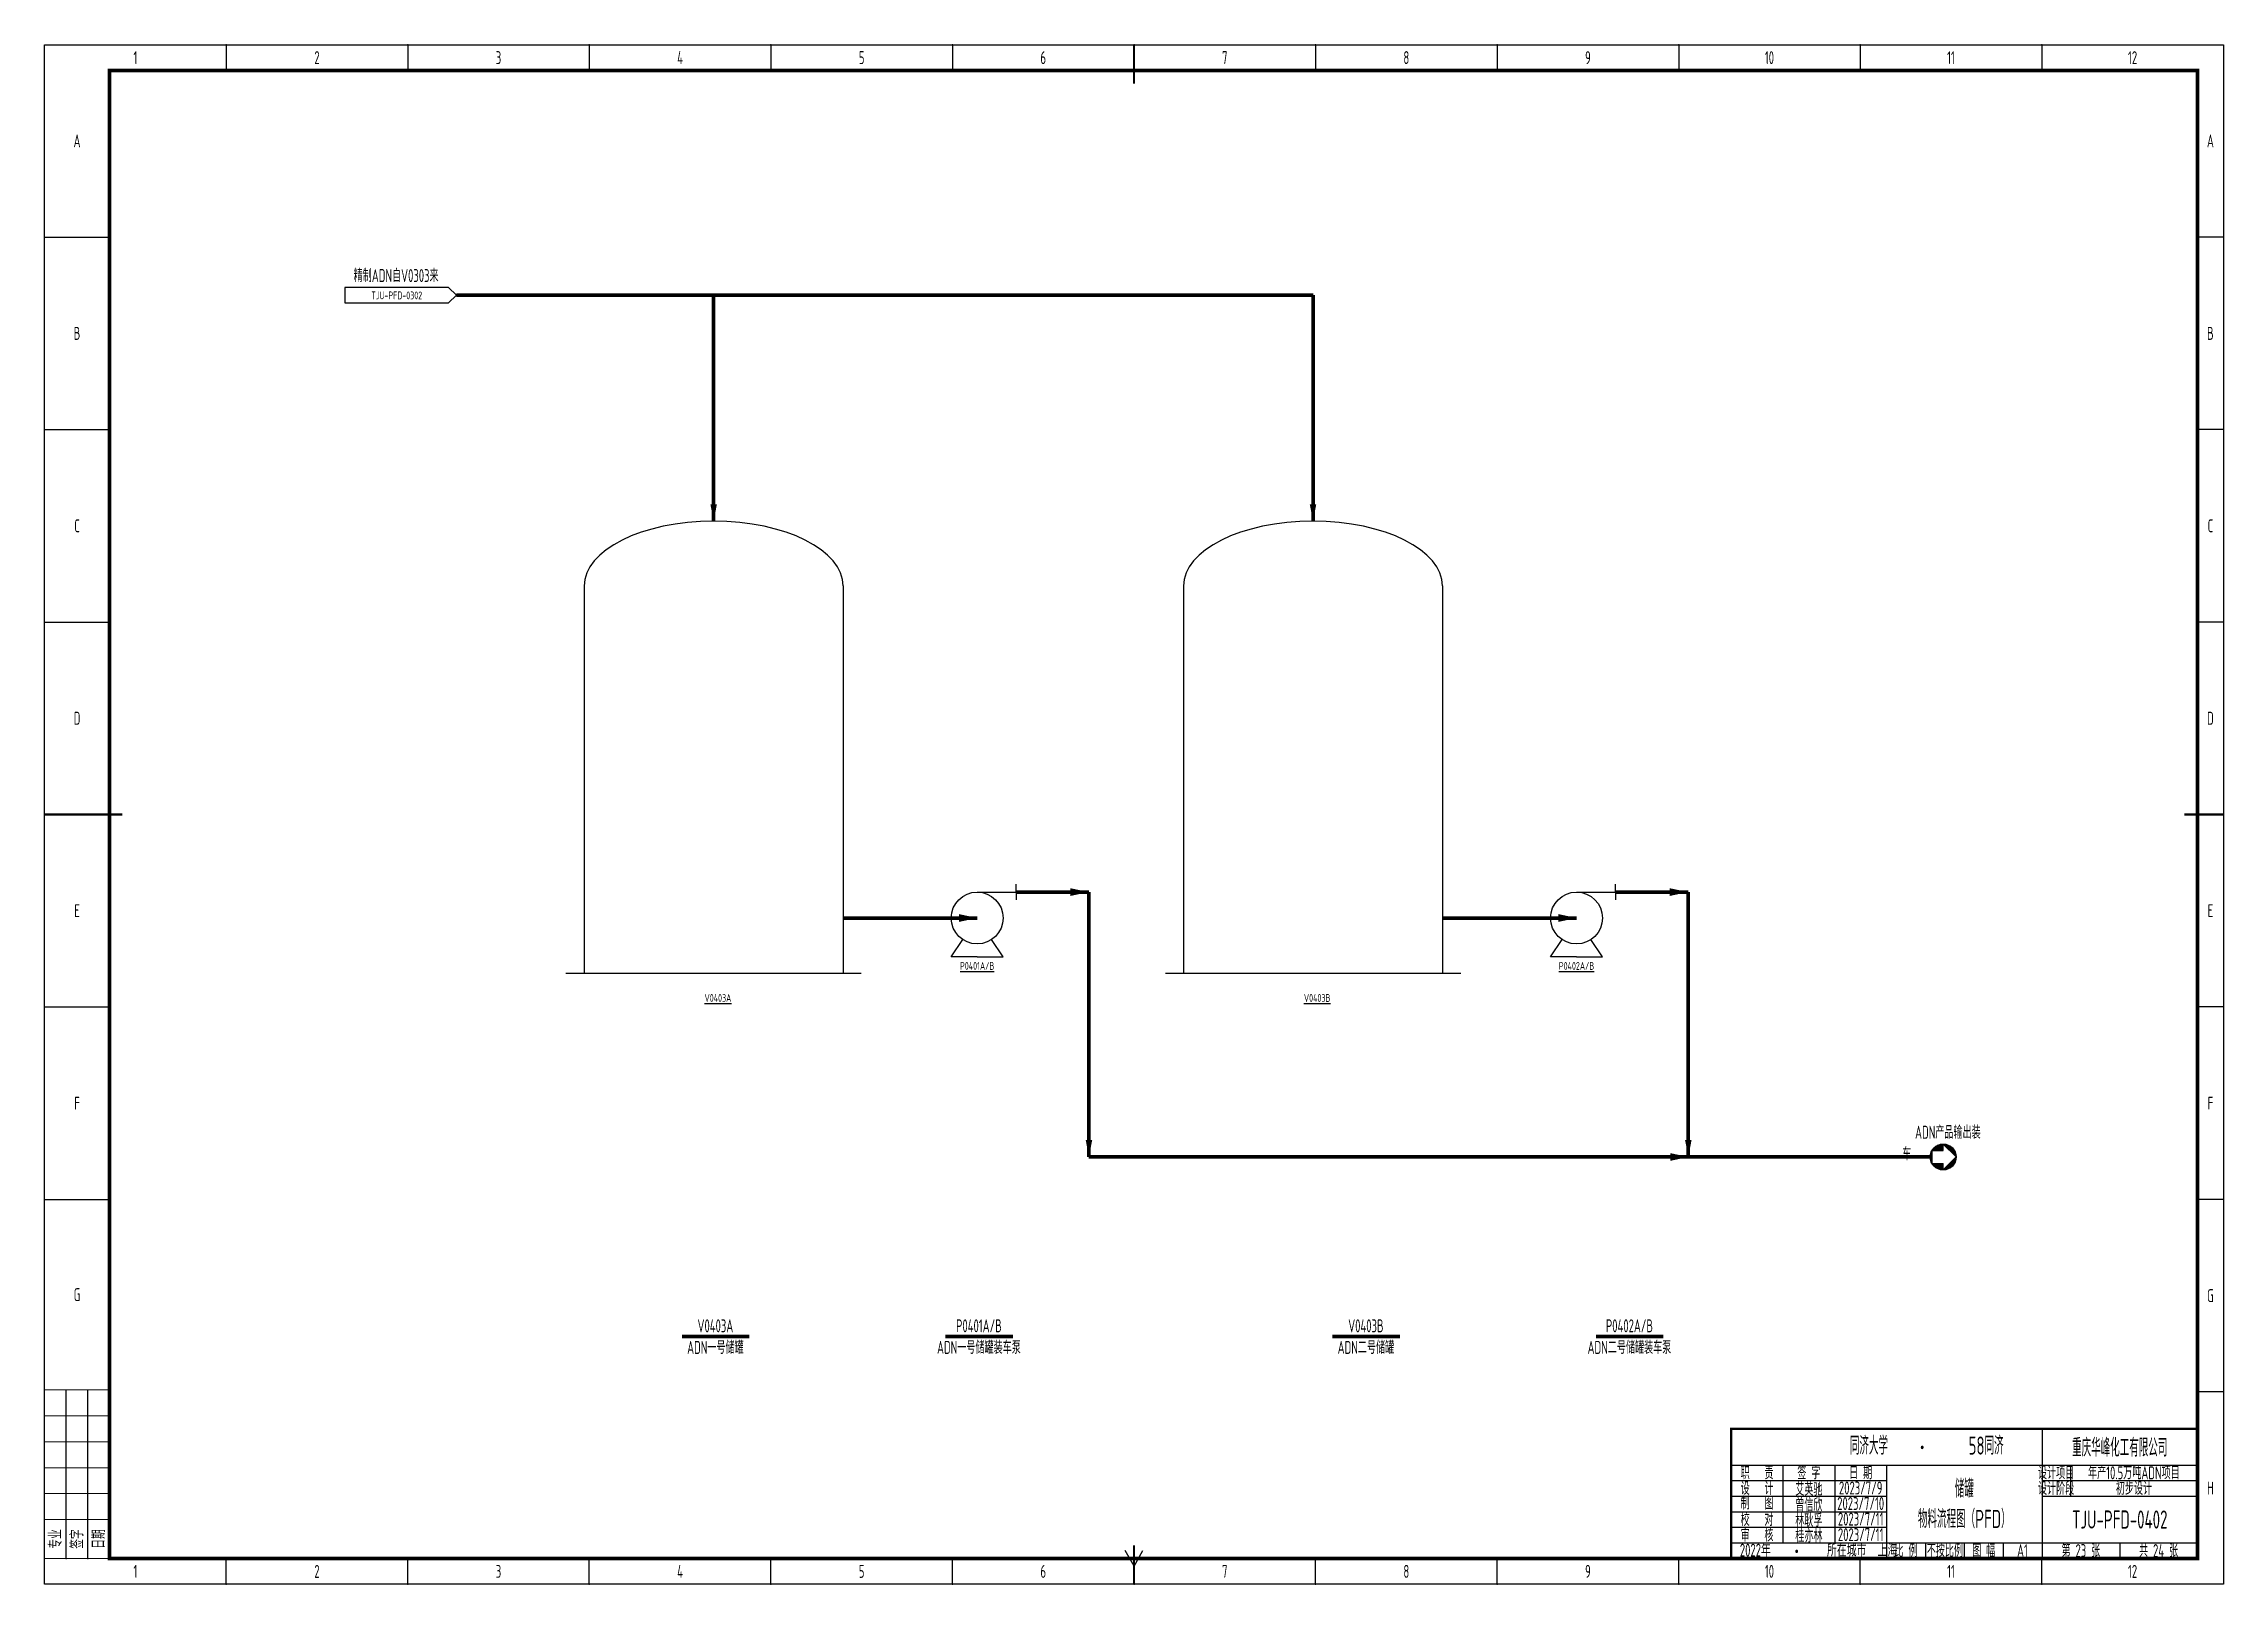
# Model space of a CAD drawing. Header units: millimetres. Extents: x 442 to 10185, y 1370 to 5122.
# Drawn here: x 2055 to 2897, y 1371 to 1965 of the extents above; entities that cross this region are included whole.
import ezdxf

# ---------------------------------------------------------------- set-up
doc = ezdxf.new("R2010")
doc.units = ezdxf.units.MM
for name, color, linetype, lineweight in [('01-主物流线-粗实线', 132, 'Continuous', 80), ('03-设备外轮廓线-细实线', 7, 'Continuous', 25), ('05-图框与标题栏', 7, 'Continuous', 25), ('06-箭头', 7, 'Continuous', 25), ('08-进出物流标志', 7, 'Continuous', 25), ('09-文本', 7, 'Continuous', 25), ('12-设备位号线', 7, 'Continuous', 80)]:
    doc.layers.add(name, color=color, linetype=linetype, lineweight=lineweight)
doc.layers.add('TITLE', color=7, linetype='Continuous')
doc.styles.add('3-gbcbig', font='gbenor.shx', dxfattribs={"width": 0.7, "height": 3, "bigfont": 'gbcbig.shx'})
doc.styles.add('5-gbcbig', font='gbenor.shx', dxfattribs={"width": 0.7, "height": 5, "bigfont": 'gbcbig.shx'})
doc.styles.add('7-gbcbig', font='gbenor.shx', dxfattribs={"width": 0.7, "height": 7, "bigfont": 'gbcbig.shx'})
doc.styles.get("Standard").update_dxf_attribs({"font": 'arial.ttf'})
doc.styles.add('工程字', font='gbenor.shx', dxfattribs={"bigfont": 'gbcbig.shx'})

msp = doc.modelspace()

# ---------------------------------------------------------------- texts
at = {"char_height": 3, "attachment_point": 5, "style": '3-gbcbig'}
for s, insert in [('{\\LP0401A/B}', (2415.6, 1609.51)), ('{\\LP0402A/B}', (2646.96, 1609.51))]:
    msp.add_mtext_dynamic_manual_height_columns(s, width=20, gutter_width=12.5, heights=[0], dxfattribs=dict(at, insert=insert))
at = {"layer": '05-图框与标题栏', "attachment_point": 5}
for s, width, gutter_width, heights, insert, char_height, style in [('1', 70.0833, 25, [0], (2090.68, 1959.94), 5, '5-gbcbig'), ('2', 70.0833, 12.5, [0], (2160.76, 1959.94), 5, '5-gbcbig'), ('3', 70.0833, 25, [0], (2230.85, 1959.94), 5, '5-gbcbig'), ('4', 70.0833, 25, [0], (2300.93, 1959.94), 5, '5-gbcbig'), ('5', 70.0833, 25, [0], (2371.01, 1959.94), 5, '5-gbcbig'), ('6', 70.0833, 25, [0], (2441.1, 1959.94), 5, '5-gbcbig'), ('7', 70.0833, 25, [0], (2511.18, 1959.94), 5, '5-gbcbig'), ('8', 70.0833, 25, [0], (2581.26, 1959.94), 5, '5-gbcbig'), ('9', 70.0833, 25, [0], (2651.35, 1959.94), 5, '5-gbcbig'), ('10', 70.0833, 25, [0], (2721.43, 1959.94), 5, '5-gbcbig'), ('11', 70.0833, 25, [0], (2791.51, 1959.94), 5, '5-gbcbig'), ('12', 70.0833, 25, [0], (2861.6, 1959.94), 5, '5-gbcbig'), ('A', 25, 25, [0], (2068.14, 1927.82), 5, '5-gbcbig'), ('A', 10, 25, [0], (2891.64, 1927.82), 5, '5-gbcbig'), ('B', 25, 25, [0], (2068.14, 1853.57), 5, '5-gbcbig'), ('B', 10, 25, [0], (2891.64, 1853.57), 5, '5-gbcbig'), ('C', 25, 25, [0], (2068.14, 1779.32), 5, '5-gbcbig'), ('C', 10, 25, [0], (2891.64, 1779.32), 5, '5-gbcbig'), ('D', 25, 25, [0], (2068.14, 1705.07), 5, '5-gbcbig'), ('D', 10, 25, [0], (2891.64, 1705.07), 5, '5-gbcbig'), ('E', 25, 25, [0], (2068.14, 1630.82), 5, '5-gbcbig'), ('E', 10, 25, [0], (2891.64, 1630.82), 5, '5-gbcbig'), ('F', 25, 25, [0], (2068.14, 1556.57), 5, '5-gbcbig'), ('F', 10, 25, [0], (2891.64, 1556.57), 5, '5-gbcbig'), ('G', 25, 25, [0], (2068.14, 1482.69), 5, '5-gbcbig'), ('G', 10, 25, [0], (2891.64, 1482.32), 5, '5-gbcbig'), ('重庆华峰化工有限公司', 60, 25, [0], (2856.64, 1423.69), 7, '7-gbcbig'), ('职   责', 20, 25, [0], (2716.64, 1413.94), 5, '5-gbcbig'), ('签 字', 20, 25, [0], (2736.64, 1413.94), 5, '5-gbcbig'), ('日 期', 20, 25, [0], (2756.64, 1413.94), 5, '5-gbcbig'), ('设计项目', 15, 25, [0], (2832.08, 1413.94), 5, '5-gbcbig'), ('设   计', 20, 25, [0], (2716.64, 1407.94), 5, '5-gbcbig'), ('艾英驰', 20, 25, [0], (2736.64, 1407.61), 5, '5-gbcbig'), ('2023/7/9', 20, 25, [0], (2756.64, 1408.11), 5, '5-gbcbig'), ('设计阶段', 15, 25, [0], (2832.08, 1407.94), 5, '5-gbcbig'), ('H', 10, 25, [0], (2891.64, 1408.07), 5, '5-gbcbig'), ('校   对', 20, 25, [0], (2716.64, 1395.94), 5, '5-gbcbig'), ('制   图', 20, 25, [0], (2716.64, 1402.3), 5, '5-gbcbig'), ('林耿孚', 20, 25, [0], (2736.64, 1395.61), 5, '5-gbcbig'), ('曾信欣', 20, 25, [0], (2736.64, 1401.61), 5, '5-gbcbig'), ('2023/7/10', 20, 25, [0], (2756.64, 1402.11), 5, '5-gbcbig'), ('2023/7/11', 20, 25, [0], (2756.64, 1396.11), 5, '5-gbcbig'), ('TJU-PFD-0402', 60, 25, [12.52], (2856.64, 1395.94), 7, '7-gbcbig'), ('审   核', 20, 25, [0], (2716.64, 1389.94), 5, '5-gbcbig'), ('桂亦林', 20, 25, [0], (2736.64, 1389.61), 5, '5-gbcbig'), ('2023/7/11', 20, 25, [0], (2756.64, 1390.11), 5, '5-gbcbig'), ('比 例', 15, 25, [0], (2774.14, 1383.94), 5, '5-gbcbig'), ('不按比例', 15, 25, [0], (2789.14, 1383.94), 5, '5-gbcbig'), ('图 幅', 15, 25, [0], (2804.14, 1383.94), 5, '5-gbcbig'), ('A1', 14.9167, 25, [0], (2819.1, 1383.94), 5, '5-gbcbig'), ('第 23 张', 30, 25, [0], (2841.64, 1383.94), 5, '5-gbcbig'), ('共 24 张', 30, 25, [0], (2871.64, 1383.94), 5, '5-gbcbig'), ('1', 70.0833, 25, [0], (2090.68, 1375.94), 5, '5-gbcbig'), ('2', 70.0833, 25, [0], (2160.76, 1375.94), 5, '5-gbcbig'), ('3', 70.0833, 25, [0], (2230.85, 1375.94), 5, '5-gbcbig'), ('4', 70.0833, 25, [0], (2300.93, 1375.94), 5, '5-gbcbig'), ('5', 70.0833, 25, [0], (2371.01, 1375.94), 5, '5-gbcbig'), ('6', 70.0833, 25, [0], (2441.1, 1375.94), 5, '5-gbcbig'), ('7', 70.0833, 25, [0], (2511.18, 1375.94), 5, '5-gbcbig'), ('8', 70.0833, 25, [0], (2581.26, 1375.94), 5, '5-gbcbig'), ('9', 70.0833, 25, [0], (2651.35, 1375.94), 5, '5-gbcbig'), ('10', 70.0833, 25, [0], (2721.43, 1375.94), 5, '5-gbcbig'), ('11', 70.0833, 25, [0], (2791.51, 1375.94), 5, '5-gbcbig'), ('12', 70.0833, 25, [0], (2861.6, 1375.94), 5, '5-gbcbig')]:
    msp.add_mtext_dynamic_manual_height_columns(s, width=width, gutter_width=gutter_width, heights=heights, dxfattribs=dict(at, insert=insert, char_height=char_height, style=style))
at = {"layer": '05-图框与标题栏'}
for s, insert, char_height, width, attachment_point, style in [('\\pi5.78018;同济大学             ', (2746.71, 1424.46), 7, 32.2593, 4, '7-gbcbig'), ('58同济          ', (2805.05, 1424.46), 7, 32.2593, 5, '7-gbcbig'), (' 2022{\\W0.8;年          所在城市  上海}', (2708.11, 1384.1), 5, 67.5295, 4, '5-gbcbig'), ('{\\fFangSong|b0|i0|c134|p49;\\W0.8;·}', (2729.21, 1386.08), 5, 18.9039, 1, '5-gbcbig')]:
    msp.add_mtext(s, dxfattribs=dict(at, insert=insert, char_height=char_height, width=width, attachment_point=attachment_point, style=style))
at = {"layer": '05-图框与标题栏', "insert": (2777.68, 1426.19), "char_height": 5, "width": 31.5065, "attachment_point": 1}
msp.add_mtext('{\\fFangSong|b0|i0|c134|p49;\\W0.8;·}', dxfattribs=at)
at = {"layer": '05-图框与标题栏', "char_height": 5, "attachment_point": 5, "rotation": 90, "style": '工程字'}
for s, insert in [('专业', (2059.8, 1388.44)), ('签字', (2068.14, 1388.44)), ('日期', (2076.47, 1388.44))]:
    msp.add_mtext_dynamic_manual_height_columns(s, width=8.3333, gutter_width=25, heights=[0], dxfattribs=dict(at, insert=insert))
at = {"layer": '09-文本'}
for s, width, gutter_width, heights, insert, char_height, attachment_point, style in [('\\pi3.36266;精制ADN自V0303来', 34.6524, 15, [13.39], (2171.56, 1878.36), 5, 1, '5-gbcbig'), ('TJU-PFD-0302', 40, 15, [0], (2191.56, 1868.22), 3, 5, '3-gbcbig'), ('{\\LV0403A}', 22.2828, 15, [0], (2310.36, 1598.66), 3, 1, '3-gbcbig'), ('{\\LV0403B}', 22.2828, 15, [0], (2541.72, 1598.66), 3, 1, '3-gbcbig'), ('\\pi4.99525;ADN产品输出装车', 31.531, 15, [0], (2772.65, 1547.85), 5, 1, '5-gbcbig'), ('年产10.5万吨ADN项目', 49.0599, 35, [0], (2862.11, 1413.94), 5, 5, '5-gbcbig'), ('储罐\\P物料流程图（PFD）', 60, 12.5, [0], (2796.64, 1401.94), 7, 5, '7-gbcbig'), ('初步设计', 48.9999, 12.5, [0], (2862.14, 1407.94), 5, 5, '5-gbcbig')]:
    msp.add_mtext_dynamic_manual_height_columns(s, width=width, gutter_width=gutter_width, heights=heights, dxfattribs=dict(at, insert=insert, char_height=char_height, attachment_point=attachment_point, style=style))
at = {"layer": '09-文本', "char_height": 5, "width": 31.6592, "attachment_point": 5, "style": '5-gbcbig'}
for s, insert in [('\\A1;V0403A\\P{\\A0;ADN一号}储罐', (2314.55, 1466.5)), ('\\A1;P0401A/B\\PADN一号储罐装车泵', (2416.27, 1466.5)), ('\\A1;V0403B\\P{\\A0;ADN二号}储罐', (2565.65, 1466.5)), ('\\A1;P0402A/B\\P{\\A0;ADN二号储罐}装车泵', (2667.38, 1466.5))]:
    msp.add_mtext(s, dxfattribs=dict(at, insert=insert))

# ---------------------------------------------------------------- hatches: boundary and pattern name
at = {"layer": '08-进出物流标志'}
h = msp.add_hatch(dxfattribs=at)
h.set_pattern_fill('ANSI31', color=256, scale=0.1)
h.set_pattern_definition([(45, (510.72492, 2117.13327), (-0.224506403, 0.224506403), [])])
h.paths.add_polyline_path([(2788.49, 1538.31), (2788.49, 1540.81, 0.267949), (2784.16, 1538.31)])
h.paths.add_polyline_path([(2784.16, 1538.31, 0.131652), (2783.49, 1535.81, 0.131652), (2784.16, 1533.31)])
h.paths.add_polyline_path([(2784.16, 1533.31, 0.267949), (2788.49, 1530.81), (2788.49, 1533.31)])
h.paths.add_polyline_path([(2788.49, 1530.81, 0.414214), (2793.49, 1535.81)])
h.paths.add_polyline_path([(2788.49, 1540.81), (2793.49, 1535.81, 0.414214)])

# ---------------------------------------------------------------- linework, layer by layer
for p, q in [((2430.6, 1638.01), (2430.6, 1635.01)), ((2661.96, 1638.01), (2661.96, 1635.01))]:
    msp.add_line(p, q)
for points in [[(2458.56, 1638.01, 0, 3, 0), (2451.56, 1638.01, 3, 3, 0)], [(2689.92, 1638.01, 0, 3, 0), (2682.92, 1638.01, 3, 3, 0)], [(2415.6, 1628.01, 0, 3, 0), (2408.6, 1628.01, 3, 3, 0)], [(2646.96, 1628.01, 0, 3, 0), (2639.96, 1628.01, 3, 3, 0)], [(2690.11, 1535.81, 0, 3, 0), (2683.11, 1535.81, 3, 3, 0)]]:
    msp.add_lwpolyline(points, format="xyseb")
at = {"layer": '01-主物流线-粗实线'}
for p, q in [((2545.24, 1868.32), (2214.56, 1868.32)), ((2313.88, 1868.32), (2313.88, 1781.1)), ((2545.24, 1868.32), (2545.24, 1781.1)), ((2430.6, 1638.01), (2458.75, 1638.01)), ((2458.75, 1638.01), (2458.75, 1535.81)), ((2661.96, 1638.01), (2690.11, 1638.01)), ((2690.11, 1638.01), (2690.11, 1535.81)), ((2363.88, 1628.01), (2383.88, 1628.01)), ((2383.88, 1628.01), (2415.6, 1628.01)), ((2595.24, 1628.01), (2615.24, 1628.01)), ((2615.24, 1628.01), (2646.96, 1628.01)), ((2458.75, 1535.81), (2783.49, 1535.81))]:
    msp.add_line(p, q, dxfattribs=at)
at = {"layer": '03-设备外轮廓线-细实线'}
for p, q in [((2263.88, 1756.1), (2263.88, 1606.64)), ((2363.88, 1756.1), (2363.88, 1606.64)), ((2495.24, 1756.1), (2495.24, 1606.64)), ((2595.24, 1756.1), (2595.24, 1606.64)), ((2415.6, 1638.01), (2430.6, 1638.01)), ((2430.6, 1638.01), (2430.6, 1641.01)), ((2646.96, 1638.01), (2661.96, 1638.01)), ((2661.96, 1638.01), (2661.96, 1641.01)), ((2405.6, 1613.01), (2410.05, 1619.69)), ((2425.6, 1613.01), (2421.15, 1619.69)), ((2636.96, 1613.01), (2641.41, 1619.69)), ((2656.96, 1613.01), (2652.51, 1619.69)), ((2415.6, 1613.01), (2405.6, 1613.01)), ((2415.6, 1613.01), (2425.6, 1613.01)), ((2646.96, 1613.01), (2636.96, 1613.01)), ((2646.96, 1613.01), (2656.96, 1613.01)), ((2370.88, 1606.64), (2256.88, 1606.64)), ((2602.24, 1606.64), (2488.24, 1606.64))]:
    msp.add_line(p, q, dxfattribs=at)
for centre in [(2415.6, 1628.01), (2646.96, 1628.01)]:
    msp.add_circle(centre, 10, dxfattribs=at)
for centre in [(2313.88, 1756.1), (2545.24, 1756.1)]:
    msp.add_ellipse(centre, major_axis=(-50, 0), ratio=0.5, start_param=3.141593, end_param=6.283185, dxfattribs=at)
at = {"layer": '05-图框与标题栏'}
for p, q in [((2125.72, 1964.94), (2125.72, 1954.94)), ((2195.8, 1964.94), (2195.8, 1954.94)), ((2265.89, 1964.94), (2265.89, 1954.94)), ((2335.97, 1964.94), (2335.97, 1954.94)), ((2406.05, 1964.94), (2406.05, 1954.94)), ((2546.22, 1964.94), (2546.22, 1954.94)), ((2616.3, 1964.94), (2616.3, 1954.94)), ((2686.39, 1964.94), (2686.39, 1954.94)), ((2756.47, 1964.94), (2756.47, 1954.94)), ((2826.55, 1964.94), (2826.55, 1954.94)), ((2055.64, 1890.69), (2080.64, 1890.69)), ((2896.64, 1890.69), (2886.64, 1890.69)), ((2055.64, 1816.44), (2080.64, 1816.44)), ((2896.64, 1816.44), (2886.64, 1816.44)), ((2055.64, 1742.19), (2080.64, 1742.19)), ((2896.64, 1742.19), (2886.64, 1742.19)), ((2055.64, 1593.69), (2080.64, 1593.69)), ((2896.64, 1593.69), (2886.64, 1593.69)), ((2055.64, 1519.44), (2080.64, 1519.44)), ((2896.64, 1519.44), (2886.64, 1519.44)), ((2063.97, 1380.94), (2063.97, 1445.94)), ((2072.3, 1380.94), (2072.3, 1445.94)), ((2896.64, 1445.19), (2886.64, 1445.19)), ((2826.64, 1430.94), (2826.64, 1380.94)), ((2706.64, 1416.94), (2886.64, 1416.94)), ((2726.64, 1416.94), (2726.64, 1386.94)), ((2746.64, 1416.94), (2746.64, 1386.94)), ((2766.64, 1416.94), (2766.64, 1380.94)), ((2837.64, 1416.94), (2837.64, 1404.94)), ((2706.64, 1410.94), (2766.64, 1410.94)), ((2826.64, 1410.94), (2886.64, 1410.94)), ((2706.64, 1404.94), (2766.64, 1404.94)), ((2706.64, 1398.94), (2766.64, 1398.94)), ((2826.64, 1404.94), (2886.64, 1404.94)), ((2706.64, 1392.94), (2766.64, 1392.94)), ((2125.72, 1370.94), (2125.72, 1380.94)), ((2195.8, 1370.94), (2195.8, 1380.94)), ((2265.89, 1370.94), (2265.89, 1380.94)), ((2335.97, 1370.94), (2335.97, 1380.94)), ((2406.05, 1370.94), (2406.05, 1380.94)), ((2476.14, 1377.94), (2472.67, 1383.94)), ((2476.14, 1377.94), (2479.6, 1383.94)), ((2546.22, 1370.94), (2546.22, 1380.94)), ((2616.3, 1370.94), (2616.3, 1380.94)), ((2686.39, 1370.94), (2686.39, 1380.94)), ((2706.64, 1386.94), (2886.64, 1386.94)), ((2756.47, 1370.94), (2756.47, 1380.94)), ((2781.64, 1386.94), (2781.64, 1380.94)), ((2796.64, 1386.94), (2796.64, 1380.94)), ((2811.64, 1386.94), (2811.64, 1380.94)), ((2826.55, 1370.94), (2826.55, 1380.94)), ((2856.64, 1386.94), (2856.64, 1380.94))]:
    msp.add_line(p, q, dxfattribs=at)
for points, const_width in [([(2476.14, 1964.94), (2476.14, 1949.94)], 0.8), ([(2055.64, 1667.94), (2085.64, 1667.94)], 0.8), ([(2896.64, 1667.94), (2881.64, 1667.94)], 0.8), ([(2080.64, 1445.94), (2055.64, 1445.94)], 0.4), ([(2080.64, 1435.94), (2055.64, 1435.94)], 0.4), ([(2886.64, 1430.94), (2706.64, 1430.94), (2706.64, 1380.94)], 0.8), ([(2080.64, 1425.94), (2055.64, 1425.94)], 0.4), ([(2080.64, 1415.94), (2055.64, 1415.94)], 0.4), ([(2080.64, 1405.94), (2055.64, 1405.94)], 0.4), ([(2080.64, 1395.94), (2055.64, 1395.94)], 0.4), ([(2080.64, 1380.94), (2055.64, 1380.94)], 0.4), ([(2476.14, 1370.94), (2476.14, 1385.94)], 0.8)]:
    msp.add_lwpolyline(points, dxfattribs=dict(at, const_width=const_width))
at = {"layer": '05-图框与标题栏', "const_width": 1.4}
msp.add_lwpolyline([(2080.64, 1954.94), (2080.64, 1380.94), (2886.64, 1380.94), (2886.64, 1954.94)], close=True, dxfattribs=at)
at = {"layer": '05-图框与标题栏'}
for p in [(2125.72, 1964.94), (2125.72, 1964.94), (2125.72, 1964.94), (2195.8, 1964.94), (2195.8, 1964.94), (2195.8, 1964.94), (2265.89, 1964.94), (2265.89, 1964.94), (2265.89, 1964.94), (2335.97, 1964.94), (2335.97, 1964.94), (2335.97, 1964.94), (2406.05, 1964.94), (2406.05, 1964.94), (2406.05, 1964.94), (2476.14, 1964.94), (2476.14, 1964.94), (2476.14, 1964.94), (2546.22, 1964.94), (2546.22, 1964.94), (2546.22, 1964.94), (2616.3, 1964.94), (2616.3, 1964.94), (2616.3, 1964.94), (2686.39, 1964.94), (2686.39, 1964.94), (2686.39, 1964.94), (2756.47, 1964.94), (2756.47, 1964.94), (2756.47, 1964.94), (2826.55, 1964.94), (2826.55, 1964.94), (2826.55, 1964.94), (2896.64, 1890.69), (2896.64, 1816.44), (2896.64, 1742.19), (2896.64, 1667.94), (2896.64, 1593.69), (2896.64, 1519.44), (2896.64, 1445.19), (2063.97, 1380.94), (2072.3, 1380.94), (2125.72, 1370.94), (2195.8, 1370.94), (2265.89, 1370.94), (2335.97, 1370.94), (2406.05, 1370.94), (2476.14, 1370.94), (2546.22, 1370.94), (2616.3, 1370.94), (2686.39, 1370.94), (2756.47, 1370.94), (2826.55, 1370.94)]:
    msp.add_point(p, dxfattribs=at)
at = {"layer": '06-箭头'}
for points in [[(2313.88, 1781.1, 0, 2.5, 0), (2313.88, 1787.6, 2.5, 2.5, 0)], [(2545.24, 1781.1, 0, 2.5, 0), (2545.24, 1787.6, 2.5, 2.5, 0)], [(2458.75, 1535.81, 0, 2.5, 0), (2458.75, 1542.31, 2.5, 2.5, 0)], [(2690.11, 1535.81, 0, 2.5, 0), (2690.11, 1542.31, 2.5, 2.5, 0)]]:
    msp.add_lwpolyline(points, format="xyseb", dxfattribs=at)
at = {"layer": '08-进出物流标志'}
for p, q in [((2171.56, 1871.32), (2171.56, 1865.32)), ((2211.56, 1871.32), (2171.56, 1871.32)), ((2214.56, 1868.32), (2211.56, 1871.32)), ((2171.56, 1865.32), (2211.56, 1865.32)), ((2211.56, 1865.32), (2214.56, 1868.32)), ((2788.49, 1540.81), (2793.49, 1535.81)), ((2788.49, 1538.31), (2788.49, 1540.81)), ((2784.16, 1538.31), (2784.16, 1533.31)), ((2784.16, 1538.31), (2788.49, 1538.31)), ((2784.16, 1533.31), (2788.49, 1533.31)), ((2793.49, 1535.81), (2788.49, 1530.81)), ((2788.49, 1530.81), (2788.49, 1533.31))]:
    msp.add_line(p, q, dxfattribs=at)
msp.add_circle((2788.49, 1535.81), 5, dxfattribs=at)
at = {"layer": '12-设备位号线'}
for p, q in [((2301.7, 1466.5), (2327.59, 1466.5)), ((2403.42, 1466.5), (2429.32, 1466.5)), ((2552.8, 1466.5), (2578.69, 1466.5)), ((2654.52, 1466.5), (2680.42, 1466.5))]:
    msp.add_line(p, q, dxfattribs=at)
at = {"layer": 'TITLE'}
for p, q in [((2055.64, 1964.94), (2896.64, 1964.94)), ((2055.64, 1370.94), (2055.64, 1964.94)), ((2896.64, 1964.94), (2896.64, 1370.94)), ((2896.64, 1370.94), (2055.64, 1370.94))]:
    msp.add_line(p, q, dxfattribs=at)

msp.set_redraw_order([(e.dxf.handle, doc.entitydb.next_handle()) for e in msp.query("TEXT MTEXT ATTDEF DIMENSION ARC_DIMENSION")])  # texts and dimensions are drawn at this point

doc.saveas('drawing.dxf')
